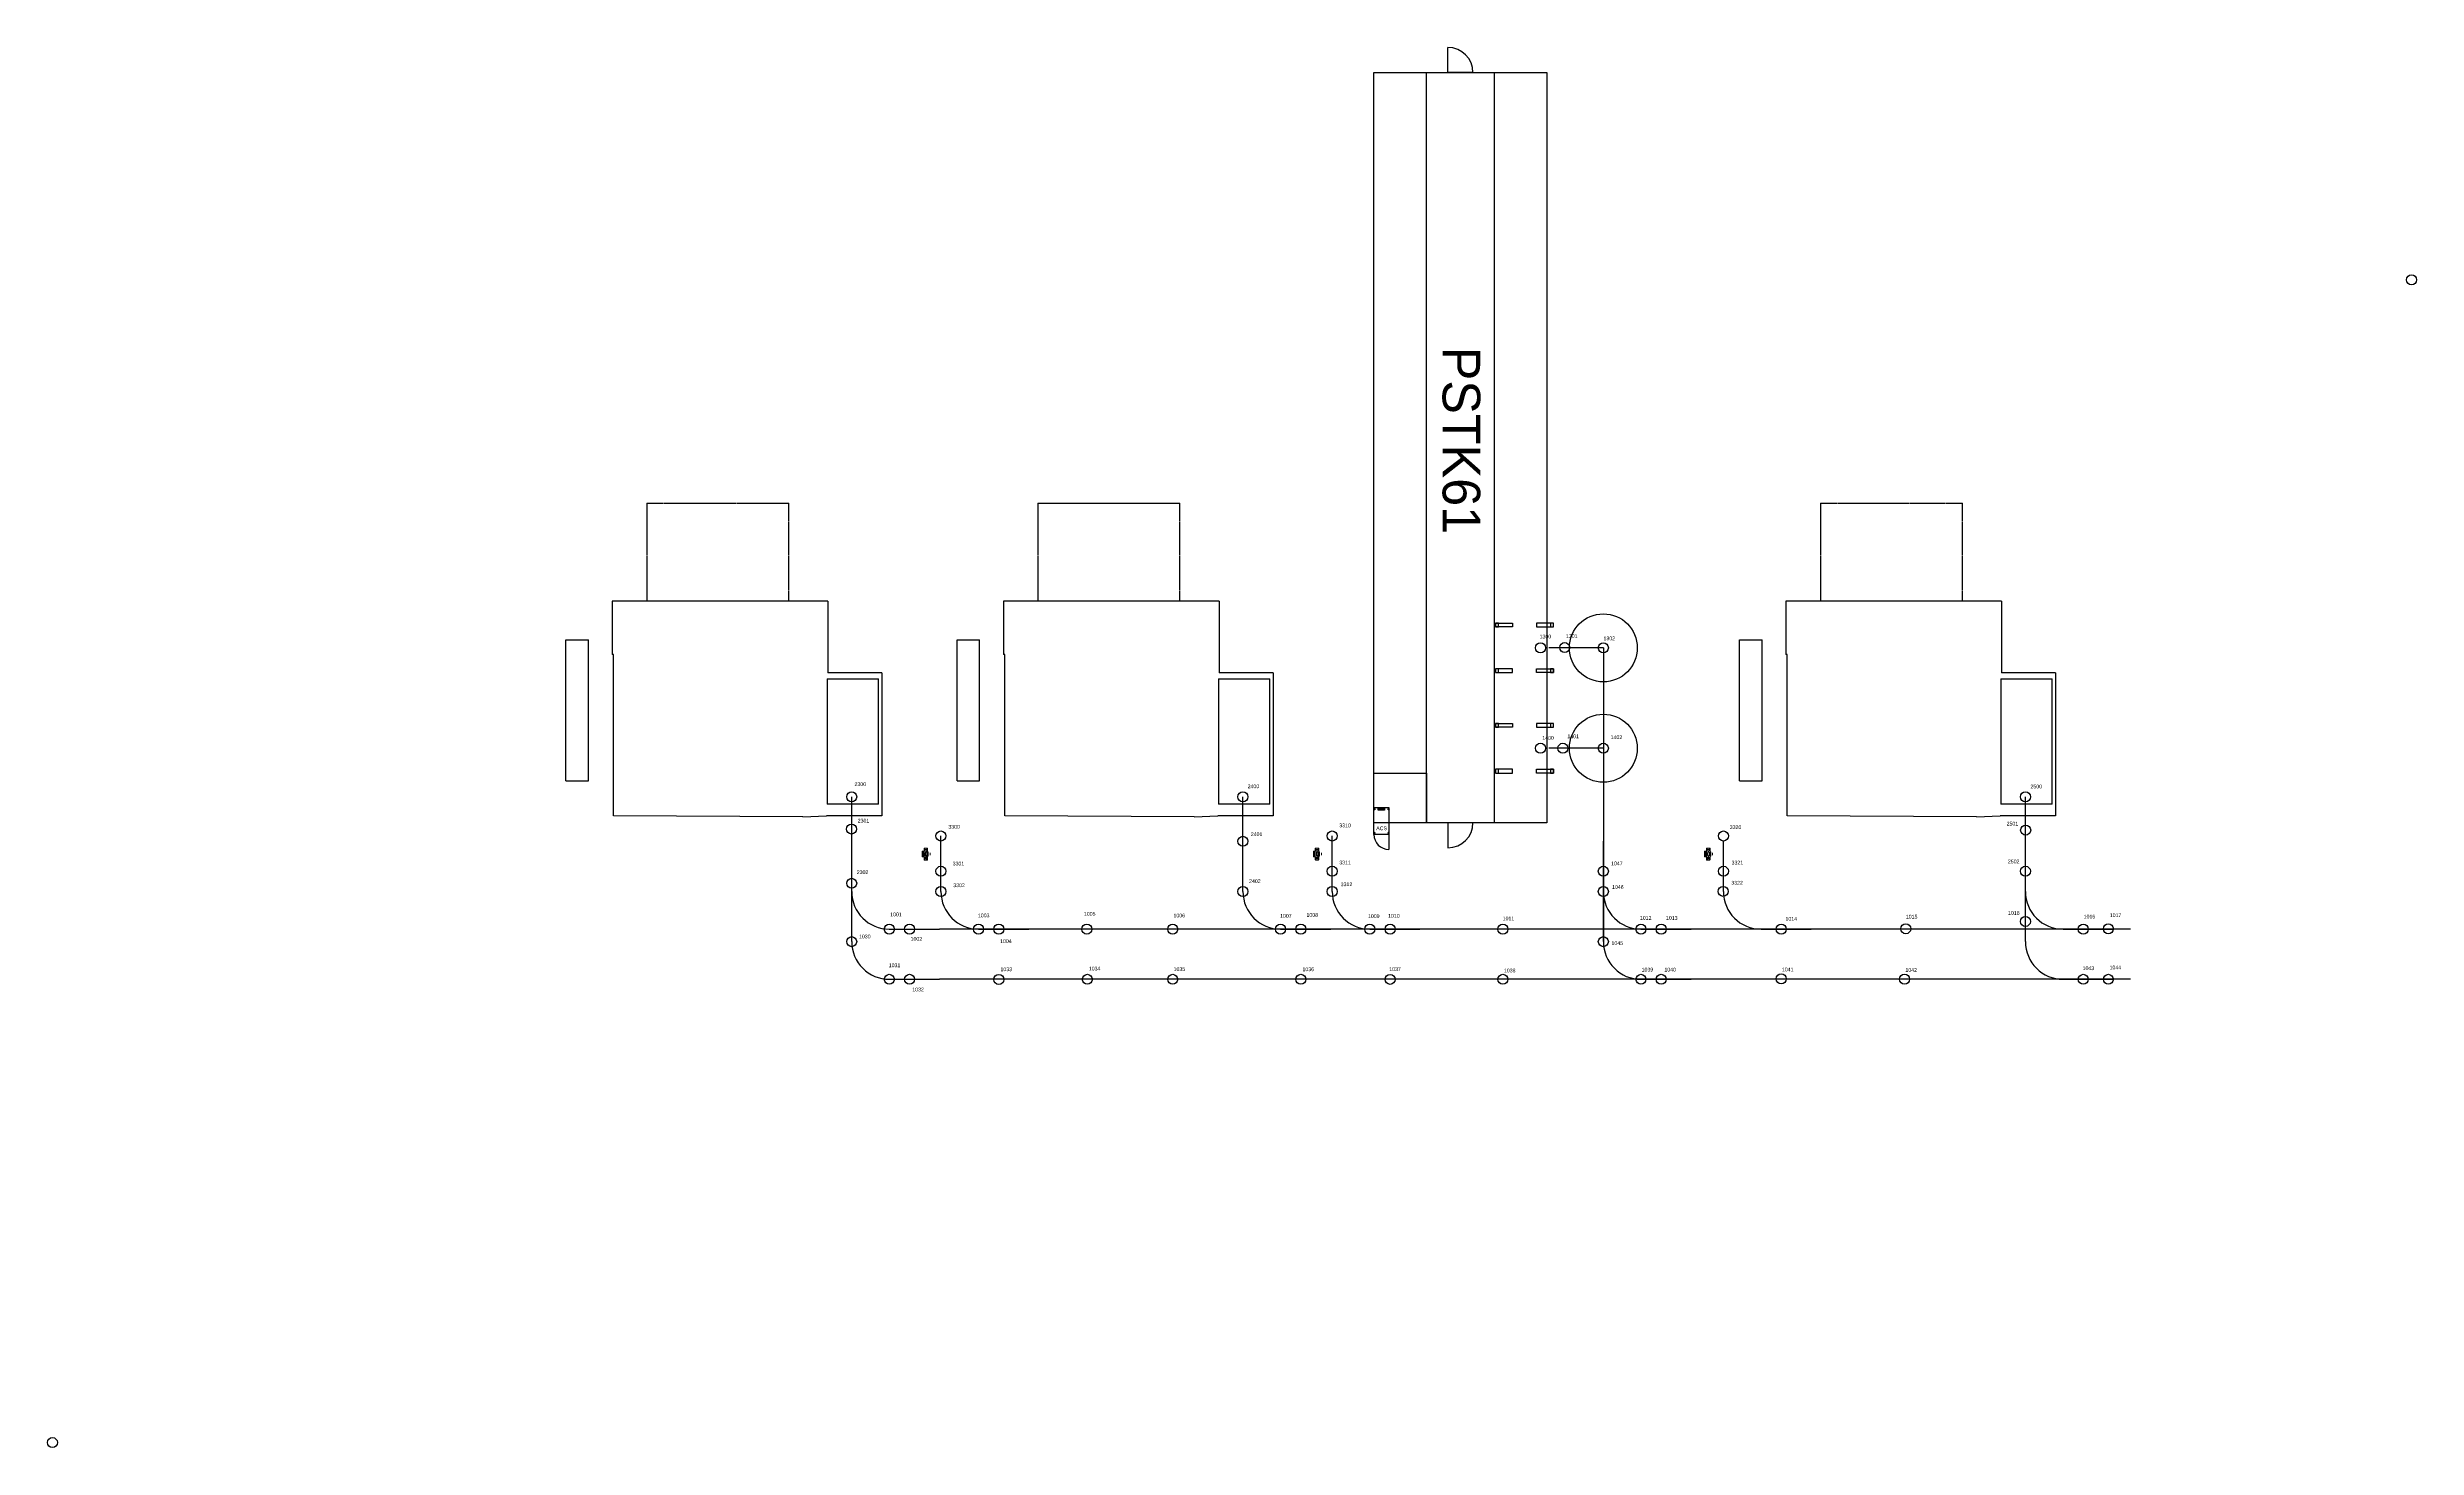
# Model space of a CAD drawing. Header units: millimetres. Extents: x -200 to 94270, y -200 to 55605.
import ezdxf

# ---------------------------------------------------------------- set-up
doc = ezdxf.new("R2010")
doc.units = ezdxf.units.MM
doc.linetypes.add('PHANTOM', pattern=[20, 10, -2, 2, -2, 2, -2])
for name, color, linetype in [('9', 41, 'Continuous'), ('ZENIX', 7, 'Continuous'), ('充点电', 7, 'Continuous')]:
    doc.layers.add(name, color=color, linetype=linetype)
doc.layers.add('가시적인 것(ISO)', color=7, linetype='Continuous', lineweight=20)
doc.styles.get("Standard").update_dxf_attribs({"font": 'arial.ttf'})
doc.styles.add('STYLE1', font='')
doc.styles.add('굴림', font='')
doc.styles.get('STYLE1').set_extended_font_data('견고딕')
doc.styles.get('굴림').set_extended_font_data('Gulim')

# ---------------------------------------------------------------- blocks, each defined once
blk = doc.blocks.new('A$C1106006C')
at = {"color": 1}
blk.add_line((0, 2), (0, 26), dxfattribs=at)
at = {"layer": 'ZENIX', "color": 6, "linetype": 'PHANTOM'}
for p, q in [((45, 211), (-45, 211)), ((45, 141), (-45, 141))]:
    blk.add_line(p, q, dxfattribs=at)
for centre, start, end in [((-45, 176), 90, 270), ((45, 176), 270, 90)]:
    blk.add_arc(centre, 35, start, end, dxfattribs=at)
at = {"layer": '가시적인 것(ISO)', "color": 1}
for p, q in [((-241, 136), (-241, 238)), ((-221, 258), (-110, 258)), ((-110, 116), (-221, 116)), ((-214, 219), (-214, 247)), ((-214, 155), (-214, 127)), ((-206, 247), (-206, 219)), ((-206, 127), (-206, 155)), ((-181, 217), (-181, 157)), ((-161, 237), (-131, 237)), ((-161, 137), (-131, 137)), ((-131, 237), (-131, 237)), ((-131, 237), (-131, 137)), ((-131, 137), (-131, 137)), ((-112, 257), (-130, 239)), ((-130, 135), (-112, 117)), ((-110, 333), (-108, 333)), ((-110, 333), (-110, 265)), ((-110, 265), (-108, 265)), ((-110, 265), (-110, 258)), ((-110, 258), (-110, 258)), ((-110, 258), (110, 258)), ((-110, 116), (110, 116)), ((-108, 265), (-108, 333)), ((-108, 333), (108, 333)), ((-108, 260), (-108, 265)), ((108, 260), (-108, 260)), ((-90, 283), (-90, 318)), ((-90, 116), (-90, 96)), ((-80, 86), (-90, 96)), ((-90, 96), (-70, 96)), ((-82, 318), (-82, 283)), ((-70, 86), (-80, 86)), ((70, 96), (-70, 96)), ((-70, 86), (-52, 86)), ((-54, 283), (-54, 318)), ((-48, 86), (-52, 86)), ((-48, 86), (48, 86)), ((-48, 14), (48, 14)), ((-46, 318), (-46, 283)), ((-33, 298), (-35, 298)), ((-35, 278), (-35, 298)), ((-35, 278), (-33, 278)), ((-35, 260), (-35, 278)), ((-33, 298), (-33, 278)), ((-33, 298), (-32, 298)), ((-33, 296), (-33, 278)), ((-33, 278), (33, 278)), ((-32, 298), (-5, 298)), ((-22, 290), (-22, 292)), ((-22, 292), (-19, 292)), ((-22, 292), (-19, 292)), ((-19, 290), (-22, 290)), ((-19, 292), (-19, 294)), ((-19, 294), (-18, 294)), ((-19, 294), (-18, 294)), ((-19, 292), (-19, 292)), ((-19, 288), (-19, 290)), ((-18, 288), (-19, 288)), ((-18, 294), (-18, 292)), ((-18, 292), (-15, 292)), ((-18, 292), (-18, 292)), ((-18, 292), (-15, 292)), ((-15, 290), (-18, 290)), ((-18, 290), (-18, 288)), ((-15, 292), (-15, 290)), ((-5, 298), (-3, 298)), ((3, 298), (-3, 298)), ((-3, 298), (-3, 297)), ((3, 297), (-3, 297)), ((-3, 278), (-3, 296)), ((-2, 266), (2, 266)), ((-2, 264), (-2, 266)), ((2, 264), (-2, 264)), ((-1, 287), (-1, 294)), ((1, 294), (1, 287)), ((2, 266), (2, 264)), ((3, 298), (5, 298)), ((3, 297), (3, 298)), ((3, 296), (3, 278)), ((5, 298), (32, 298)), ((15, 290), (15, 292)), ((15, 292), (22, 292)), ((15, 292), (22, 292)), ((22, 290), (15, 290)), ((22, 292), (22, 290)), ((32, 298), (33, 298)), ((33, 298), (35, 298)), ((33, 298), (33, 278)), ((33, 278), (33, 296)), ((33, 278), (35, 278)), ((35, 278), (35, 298)), ((35, 278), (35, 260)), ((46, 283), (46, 318)), ((52, 86), (48, 86)), ((52, 86), (70, 86)), ((54, 318), (54, 283)), ((70, 96), (90, 96)), ((80, 86), (70, 86)), ((80, 86), (90, 96)), ((82, 283), (82, 318)), ((90, 318), (90, 283)), ((90, 96), (90, 116)), ((108, 333), (108, 265)), ((108, 333), (110, 333)), ((108, 265), (108, 260)), ((108, 265), (110, 265)), ((110, 265), (110, 333)), ((110, 258), (110, 265)), ((110, 258), (110, 258)), ((110, 258), (221, 258)), ((221, 116), (110, 116)), ((130, 239), (112, 257)), ((112, 117), (130, 135)), ((131, 237), (131, 237)), ((131, 237), (161, 237)), ((131, 237), (131, 137)), ((131, 137), (131, 137)), ((131, 137), (161, 137)), ((181, 217), (181, 157)), ((206, 219), (206, 247)), ((206, 127), (206, 155)), ((214, 247), (214, 219)), ((214, 155), (214, 127)), ((241, 238), (241, 136))]:
    blk.add_line(p, q, dxfattribs=at)
for centre, radius, start, end in [((-221, 238), 20, 90, 180), ((-221, 136), 20, 180, 270), ((-210, 247), 4.5, 0, 180), ((-210, 219), 4.5, 180, 0), ((-210, 155), 4.5, 0, 180), ((-210, 127), 4.5, 180, 0), ((-161, 217), 20, 90, 180), ((-161, 157), 20, 180, 270), ((-129, 237), 2, 135, 180), ((-129, 137), 2, 180, 225), ((-110, 256), 2, 90, 135), ((-110, 118), 2, 225, 270), ((-86, 318), 4.5, 0, 180), ((-86, 283), 4.5, 180, 0), ((-50, 318), 4.5, 0, 180), ((-50, 283), 4.5, 180, 0), ((-50, 90), 4.5, 297.26604, 242.73396), ((-32, 296), 1.6, 90, 180), ((-5, 296), 1.6, 0, 90), ((0, 294), 1.25, 0, 180), ((0, 287), 1.25, 180, 0), ((5, 296), 1.6, 90, 180), ((32, 296), 1.6, 0, 90), ((50, 318), 4.5, 0, 180), ((50, 283), 4.5, 180, 0), ((50, 90), 4.5, 297.26604, 242.73396), ((86, 318), 4.5, 0, 180), ((86, 283), 4.5, 180, 0), ((110, 256), 2, 45, 90), ((110, 118), 2, 270, 315), ((129, 237), 2, 0, 45), ((129, 137), 2, 315, 0), ((161, 217), 20, 0, 90), ((161, 157), 20, 270, 0), ((210, 247), 4.5, 0, 180), ((210, 219), 4.5, 180, 0), ((210, 155), 4.5, 0, 180), ((210, 127), 4.5, 180, 0), ((221, 238), 20, 0, 90), ((221, 136), 20, 270, 0)]:
    blk.add_arc(centre, radius, start, end, dxfattribs=at)

msp = doc.modelspace()

# ---------------------------------------------------------------- linework, layer by layer
at = {"color": 0, "linetype": 'Continuous', "true_color": 0x636466}
for p, q in [((23696, 37434, -5), (23696, 35381, -5)), ((23696, 37434, -5), (24369, 37434, -5)), ((24389, 37434, -5), (25787, 37434, -5)), ((25807, 37434, -5), (27254, 37434, -5)), ((27274, 37434, -5), (28672, 37434, -5)), ((28692, 37434, -5), (29361, 37434, -5)), ((29361, 36722, -5), (29361, 37434, -5)), ((39296, 37434, -5), (39296, 35381, -5)), ((39296, 37434, -5), (39969, 37434, -5)), ((39989, 37434, -5), (41387, 37434, -5)), ((41407, 37434, -5), (42854, 37434, -5)), ((42874, 37434, -5), (44272, 37434, -5)), ((44292, 37434, -5), (44961, 37434, -5)), ((44961, 36722, -5), (44961, 37434, -5)), ((70496, 37434, -5), (70496, 35381, -5)), ((70496, 37434, -5), (71169, 37434, -5)), ((71189, 37434, -5), (72587, 37434, -5)), ((72607, 37434, -5), (74054, 37434, -5)), ((74074, 37434, -5), (75472, 37434, -5)), ((75492, 37434, -5), (76161, 37434, -5)), ((76161, 36722, -5), (76161, 37434, -5)), ((29361, 35352, -5), (29361, 36702, -5)), ((44961, 35352, -5), (44961, 36702, -5)), ((76161, 35352, -5), (76161, 36702, -5)), ((23696, 35361, -5), (23696, 33517, -5)), ((29361, 33986, -5), (29361, 35332, -5)), ((39296, 35361, -5), (39296, 33517, -5)), ((44961, 33986, -5), (44961, 35332, -5)), ((70496, 35361, -5), (70496, 33517, -5)), ((76161, 33986, -5), (76161, 35332, -5)), ((30921, 33534, -5), (22321, 33534, -5)), ((22321, 33534, -5), (22321, 31409, -5)), ((29361, 33521, -5), (29361, 33966, -5)), ((30921, 33534, -5), (30921, 30679, -5)), ((46521, 33534, -5), (37921, 33534, -5)), ((37921, 33534, -5), (37921, 31409, -5)), ((44961, 33521, -5), (44961, 33966, -5)), ((46521, 33534, -5), (46521, 30679, -5)), ((77721, 33534, -5), (69121, 33534, -5)), ((69121, 33534, -5), (69121, 31409, -5)), ((76161, 33521, -5), (76161, 33966, -5)), ((77721, 33534, -5), (77721, 30679, -5)), ((20471, 31999, -5), (21371, 31999, -5)), ((20471, 26379, -5), (20471, 31999, -5)), ((21371, 26379, -5), (21371, 31999, -5)), ((21371, 29639, -5), (21371, 31209, -5)), ((22371, 24979, -5), (22371, 31409, -5)), ((36071, 31999, -5), (36971, 31999, -5)), ((36071, 26379, -5), (36071, 31999, -5)), ((36971, 26379, -5), (36971, 31999, -5)), ((36971, 29639, -5), (36971, 31209, -5)), ((37971, 24979, -5), (37971, 31409, -5)), ((67271, 31999, -5), (68171, 31999, -5)), ((67271, 26379, -5), (67271, 31999, -5)), ((68171, 26379, -5), (68171, 31999, -5)), ((68171, 29639, -5), (68171, 31209, -5)), ((69171, 24979, -5), (69171, 31409, -5)), ((30891, 30444, -5), (32941, 30444, -5)), ((30891, 30444, -5), (30891, 25449, -5)), ((33071, 30679, -5), (30921, 30679, -5)), ((32941, 25449, -5), (32941, 30444, -5)), ((33071, 30679, -5), (33071, 24979, -5)), ((46491, 30444, -5), (48541, 30444, -5)), ((46491, 30444, -5), (46491, 25449, -5)), ((48671, 30679, -5), (46521, 30679, -5)), ((48541, 25449, -5), (48541, 30444, -5)), ((48671, 30679, -5), (48671, 24979, -5)), ((77691, 30444, -5), (79741, 30444, -5)), ((77691, 30444, -5), (77691, 25449, -5)), ((79871, 30679, -5), (77721, 30679, -5)), ((79741, 25449, -5), (79741, 30444, -5)), ((79871, 30679, -5), (79871, 24979, -5)), ((21371, 28059, -5), (21371, 29629, -5)), ((36971, 28059, -5), (36971, 29629, -5)), ((68171, 28059, -5), (68171, 29629, -5)), ((21371, 26479, -5), (21371, 28049, -5)), ((36971, 26479, -5), (36971, 28049, -5)), ((68171, 26479, -5), (68171, 28049, -5)), ((20471, 26379, -5), (21371, 26379, -5)), ((36071, 26379, -5), (36971, 26379, -5)), ((67271, 26379, -5), (68171, 26379, -5)), ((29921, 24934, -5), (22371, 24979, -5)), ((29921, 24934, -5), (30871, 24979, -5)), ((33071, 24979, -5), (30871, 24979, -5)), ((32941, 25449, -5), (30891, 25449, -5)), ((45521, 24934, -5), (37971, 24979, -5)), ((45521, 24934, -5), (46471, 24979, -5)), ((48671, 24979, -5), (46471, 24979, -5)), ((48541, 25449, -5), (46491, 25449, -5)), ((76721, 24934, -5), (69171, 24979, -5)), ((76721, 24934, -5), (77671, 24979, -5)), ((79871, 24979, -5), (77671, 24979, -5)), ((79741, 25449, -5), (77691, 25449, -5))]:
    msp.add_line(p, q, dxfattribs=at)
at = {"color": 0, "lineweight": 30, "true_color": 0x636466}
for p, q in [((22371, 31409, -5), (22321, 31409, -5)), ((37971, 31409, -5), (37921, 31409, -5)), ((69171, 31409, -5), (69121, 31409, -5))]:
    msp.add_line(p, q, dxfattribs=at)
at = {"color": 0, "true_color": 0x636466}
for p, q in [((47471, 21964, 0), (47471, 25737, 0)), ((35429, 21964, 300), (35429, 24176, 0)), ((51029, 21964, 300), (51029, 24176, 0)), ((53294, 24237), (53294, 23637))]:
    msp.add_line(p, q, dxfattribs=at)
at = {"color": 2, "elevation": 0}
msp.add_lwpolyline([(56644, 54605), (55644, 54605), (55644, 55605)], dxfattribs=at)
at = {"color": 0, "true_color": 0x636466}
for points in [[(59594, 54605), (59594, 24705), (52694, 24705), (52694, 54605)], [(53294, 25305), (53294, 24237), (52694, 24237), (52694, 25305)], [(52869, 25207), (52869, 25274), (53115, 25274), (53115, 25207)]]:
    msp.add_lwpolyline(points, close=True, dxfattribs=at)
for points, elevation in [([(57494, 54605), (57494, 24705), (54794, 24705), (54794, 54605)], 0), ([(58221, 32661), (58221, 32511), (57541, 32511), (57541, 32661)], 1), ([(57541, 32661), (57541, 32511), (57666, 32511), (57666, 32661)], 1), ([(59181, 32661), (59181, 32511), (59861, 32511), (59861, 32661)], 1), ([(59736, 32661), (59736, 32511), (59861, 32511), (59861, 32661)], 1), ([(58221, 30686), (58221, 30836), (57541, 30836), (57541, 30686)], 1), ([(57541, 30836), (57541, 30686), (57666, 30686), (57666, 30836)], 1), ([(59181, 30686), (59181, 30836), (59861, 30836), (59861, 30686)], 1), ([(59736, 30836), (59736, 30686), (59861, 30686), (59861, 30836)], 1), ([(58221, 28661), (58221, 28511), (57541, 28511), (57541, 28661)], 1), ([(57541, 28661), (57541, 28511), (57666, 28511), (57666, 28661)], 1), ([(59181, 28661), (59181, 28511), (59861, 28511), (59861, 28661)], 1), ([(59736, 28661), (59736, 28511), (59861, 28511), (59861, 28661)], 1), ([(58221, 26686), (58221, 26836), (57541, 26836), (57541, 26686)], 1), ([(57541, 26836), (57541, 26686), (57666, 26686), (57666, 26836)], 1), ([(59181, 26686), (59181, 26836), (59861, 26836), (59861, 26686)], 1), ([(59736, 26836), (59736, 26686), (59861, 26686), (59861, 26836)], 1)]:
    msp.add_lwpolyline(points, close=True, dxfattribs=dict(at, elevation=elevation))
msp.add_lwpolyline([(56644, 24705), (55644, 24705), (55644, 23705)], dxfattribs=at)
at = {"color": 0, "lineweight": 30, "true_color": 0x636466}
for centre in [(94070, 46340), (59335, 31674, 0), (60301, 31685, -41), (61842, 31674, -34), (59335, 27674, 0), (60231, 27674, -41), (61842, 27674, -41), (31871, 25737, 0), (47471, 25737, 0), (78671, 25737, 0), (31863, 24453, 0), (78681, 24411, 0), (35429, 24176, 0), (47471, 23964, 0), (51029, 24176, 0), (66629, 24176, 0), (35429, 22771, 0), (51029, 22771, 0), (61842, 22771, 0), (66629, 22771, 0), (78671, 22771, 0), (31871, 22290, 0), (35429, 21964, 0), (47471, 21964, 300), (51029, 21964, 300), (61842, 21964, 0), (66619, 21969, 0), (78671, 20771, -41), (31871, 19964, -341), (33371, 20464, 0), (34179, 20464, 0), (36929, 20464, 0), (37737, 20464, 0), (41247, 20465, 0), (44670, 20462, 0), (48971, 20464, 0), (49779, 20464, 0), (52529, 20464, 0), (53337, 20464, 0), (57838, 20463, 0), (61842, 19964, -40), (63342, 20464, 300), (64149, 20464, 0), (68937, 20464, 0), (73899, 20479, 0), (80979, 20463, -41), (81979, 20474, -41), (33371, 18464, -41), (34179, 18464, -341), (37737, 18460, 0), (41267, 18464, 0), (44670, 18464, 0), (49779, 18464, 0), (53337, 18462, 0), (57838, 18464, 0), (63342, 18464, 260), (64149, 18464, -40), (68937, 18481, 0), (73854, 18468, 0), (80979, 18464, -41), (81979, 18464, -41), (0, 0)]:
    msp.add_circle(centre, 200, dxfattribs=at)
at = {"color": 0, "true_color": 0x636466}
for centre, radius in [((52714, 25241), 24), ((52994, 25240), 40), ((53274, 25241), 24), ((52714, 24301), 24), ((53274, 24301), 24)]:
    msp.add_circle(centre, radius, dxfattribs=at)
at = {"color": 0, "true_color": 0x939598}
msp.add_circle((0, 0), 200, dxfattribs=at)
at = {"color": 2}
msp.add_arc((55644, 54605, 0), 1000, 0, 90, dxfattribs=at)
at = {"color": 0, "true_color": 0x636466}
for centre, radius, start, end in [((55644, 24705), 1000, 270, 0), ((53294, 24237), 600, 180, 270)]:
    msp.add_arc(centre, radius, start, end, dxfattribs=at)
at = {"layer": 'ZENIX', "color": 0, "true_color": 0x636466}
for p, q in [((61842, 31674, -34), (59674, 31674, 7)), ((61842, 31674, -34), (61842, 19964, -40)), ((61842, 27674, -41), (59674, 27674, 0)), ((31871, 23964, -300), (31871, 25737, 0)), ((78671, 19964, -41), (78671, 25737, 0)), ((82866, 20464, 38), (35371, 20464, 0)), ((82866, 18464, -41), (35371, 18464, -341))]:
    msp.add_line(p, q, dxfattribs=at)
msp.add_lwpolyline([(54794, 26675), (54794, 24705), (52694, 24705), (52694, 26675)], close=True, dxfattribs=at)
for centre in [(61842, 31674, -34), (61842, 27674, -41)]:
    msp.add_circle(centre, 1355, dxfattribs=at)
at = {"layer": 'ZENIX', "color": 0, "true_color": 0x636466, "extrusion": (1.47224e-23, 8.01448e-08, 1)}
for centre in [(33371, 21964, 0), (36929, 21964, 0), (48971, 21964, 0), (52529, 21964, 0), (63342, 21964, 0), (80171, 21964, 0), (33371, 19964, -341), (63342, 19964, -40), (80171, 19964, -41)]:
    msp.add_arc(centre, 1500, 180, 270, dxfattribs=at)
at = {"layer": '充点电', "color": 0, "true_color": 0x636466}
for p, q in [((31871, 21964, 0), (31871, 23964, 0)), ((35429, 21964, 0), (35429, 23964, 0)), ((47471, 21964, 0), (47471, 23964, 0)), ((51029, 21964, 0), (51029, 23964, 0)), ((61842, 21964, 0), (61842, 23964, 0)), ((66629, 21964, 0), (66629, 23964, 0)), ((78671, 21964, 0), (78671, 23964, 0)), ((31871, 19964, -341), (31871, 21964, -341)), ((61842, 19964, -40), (61842, 21964, -40)), ((78671, 19964, -41), (78671, 21964, -41)), ((33371, 20464, 0), (35371, 20464, 0)), ((36929, 20464, 0), (38929, 20464, 0)), ((48971, 20464, 0), (50971, 20464, 0)), ((52529, 20464, 0), (54529, 20464, 0)), ((63342, 20464, 0), (65342, 20464, 0)), ((68129, 20464, 0), (70129, 20464, 0)), ((80171, 20464, 0), (82171, 20464, 0)), ((33371, 18464, -341), (35371, 18464, -341)), ((63342, 18464, -40), (65342, 18464, -40)), ((80171, 18464, -41), (82171, 18464, -41))]:
    msp.add_line(p, q, dxfattribs=at)
for centre in [(33371, 21964, 0), (36929, 21964, 0), (48971, 21964, 0), (52529, 21964, 0), (63342, 21964, 0), (68129, 21964, 0), (80171, 21964, 0), (33371, 19964, -341), (63342, 19964, -40), (80171, 19964, -41)]:
    msp.add_arc(centre, 1500, 180, 270, dxfattribs=at)

# ---------------------------------------------------------------- block references
at = {"color": 0, "true_color": 0x636466, "rotation": 89.99999999999999}
for p in [(35012, 23456, 0), (50612, 23456, 0), (66212, 23456, 0)]:
    msp.add_blockref('A$C1106006C', p, dxfattribs=at)

# ---------------------------------------------------------------- texts
at = {"color": 0, "true_color": 0x636466, "style": 'STYLE1'}
msp.add_text('PSTK61 ', height=1500, rotation=270, dxfattribs=at).set_placement((55432, 43675, 5))
at = {"color": 0, "true_color": 0x636466, "insert": (52785, 24556), "char_height": 150, "attachment_point": 1}
msp.add_mtext_dynamic_manual_height_columns('ACS', width=2089.41, gutter_width=12.5, heights=[0], dxfattribs=at)
at = {"layer": '9', "color": 1, "lineweight": 30, "char_height": 150, "attachment_point": 1, "style": '굴림'}
for s, insert in [('{\\C40;\\c3266552;1300}', (59300, 32198)), ('{\\C40;\\c3266552;1301}', (60351, 32219)), ('{\\C40;\\c3266552;1302}', (61849, 32127)), ('{\\C40;\\c3266552;1400}', (59405, 28159)), ('{\\C40;\\c3266552;1401}', (60409, 28222)), ('{\\C40;\\c3266552;1402}', (62135, 28187)), ('{\\C40;\\c3266552;2300}', (31983, 26315)), ('{\\C40;\\c3266552;2400}', (47659, 26231)), ('{\\C40;\\c3266552;2500}', (78874, 26224)), ('{\\C40;\\c3266552;2301}', (32111, 24862)), ('{\\C40;\\c3266552;3300}', (35725, 24617)), ('{\\C40;\\c3266552;3310}', (51313, 24673)), ('{\\C40;\\c3266552;3320}', (66884, 24605)), ('{\\C40;\\c3266552;2501}', (77923, 24743)), ('{\\C40;\\c3266552;2401}', (47785, 24320)), ('{\\C40;\\c3266552;2302}', (32073, 22808)), ('{\\C40;\\c3266552;3301}', (35897, 23151)), ('{\\C40;\\c3266552;3311}', (51313, 23195)), ('{\\C40;\\c3266552;1047}', (62150, 23159)), ('{\\C40;\\c3266552;3321}', (66954, 23190)), ('{\\C40;\\c3266552;2502}', (77972, 23235)), ('{\\C40;\\c3266552;3302}', (35920, 22287)), ('{\\C40;\\c3266552;2402}', (47716, 22453)), ('{\\C40;\\c3266552;3312}', (51371, 22326)), ('{\\C40;\\c3266552;1046}', (62190, 22217)), ('{\\C40;\\c3266552;3322}', (66944, 22387)), ('{\\C40;\\c3266552;1001}', (33403, 21126)), ('{\\C40;\\c3266552;1003}', (36903, 21085)), ('{\\C40;\\c3266552;1005}', (41130, 21149)), ('{\\C40;\\c3266552;1006}', (44703, 21080)), ('{\\C40;\\c3266552;1007}', (48953, 21069)), ('{\\C40;\\c3266552;1008}', (50006, 21103)), ('{\\C40;\\c3266552;1009}', (52458, 21056)), ('{\\C40;\\c3266552;1010}', (53259, 21068)), ('{\\C40;\\c3266552;1011}', (57829, 20965)), ('{\\C40;\\c3266552;1012}', (63301, 20984)), ('{\\C40;\\c3266552;1013}', (64340, 20984)), ('{\\C40;\\c3266552;1014}', (69106, 20947)), ('{\\C40;\\c3266552;1015}', (73905, 21035)), ('{\\C40;\\c3266552;1018}', (77979, 21183)), ('{\\C40;\\c3266552;1016}', (80995, 21038)), ('{\\C40;\\c3266552;1017}', (82035, 21093)), ('{\\C40;\\c3266552;1030}', (32163, 20246)), ('{\\C40;\\c3266552;1002}', (34222, 20149)), ('{\\C40;\\c3266552;1004}', (37791, 20060)), ('{\\C40;\\c3266552;1045}', (62168, 19981)), ('{\\C40;\\c3266552;1031}', (33348, 19097)), ('{\\C40;\\c3266552;1033}', (37804, 18938)), ('{\\C40;\\c3266552;1034}', (41325, 18966)), ('{\\C40;\\c3266552;1035}', (44707, 18945)), ('{\\C40;\\c3266552;1036}', (49846, 18938)), ('{\\C40;\\c3266552;1037}', (53304, 18945)), ('{\\C40;\\c3266552;1039}', (63368, 18924)), ('{\\C40;\\c3266552;1040}', (64277, 18924)), ('{\\C40;\\c3266552;1041}', (68961, 18931)), ('{\\C40;\\c3266552;1042}', (73887, 18910)), ('{\\C40;\\c3266552;1043}', (80954, 18979)), ('{\\C40;\\c3266552;1044}', (82028, 19013)), ('{\\C40;\\c3266552;1032}', (34285, 18132)), ('{\\C40;\\c3266552;1038}', (57878, 18890))]:
    msp.add_mtext_dynamic_manual_height_columns(s, width=1403.15, gutter_width=3786, heights=[0], dxfattribs=dict(at, insert=insert))

doc.saveas('drawing.dxf')
